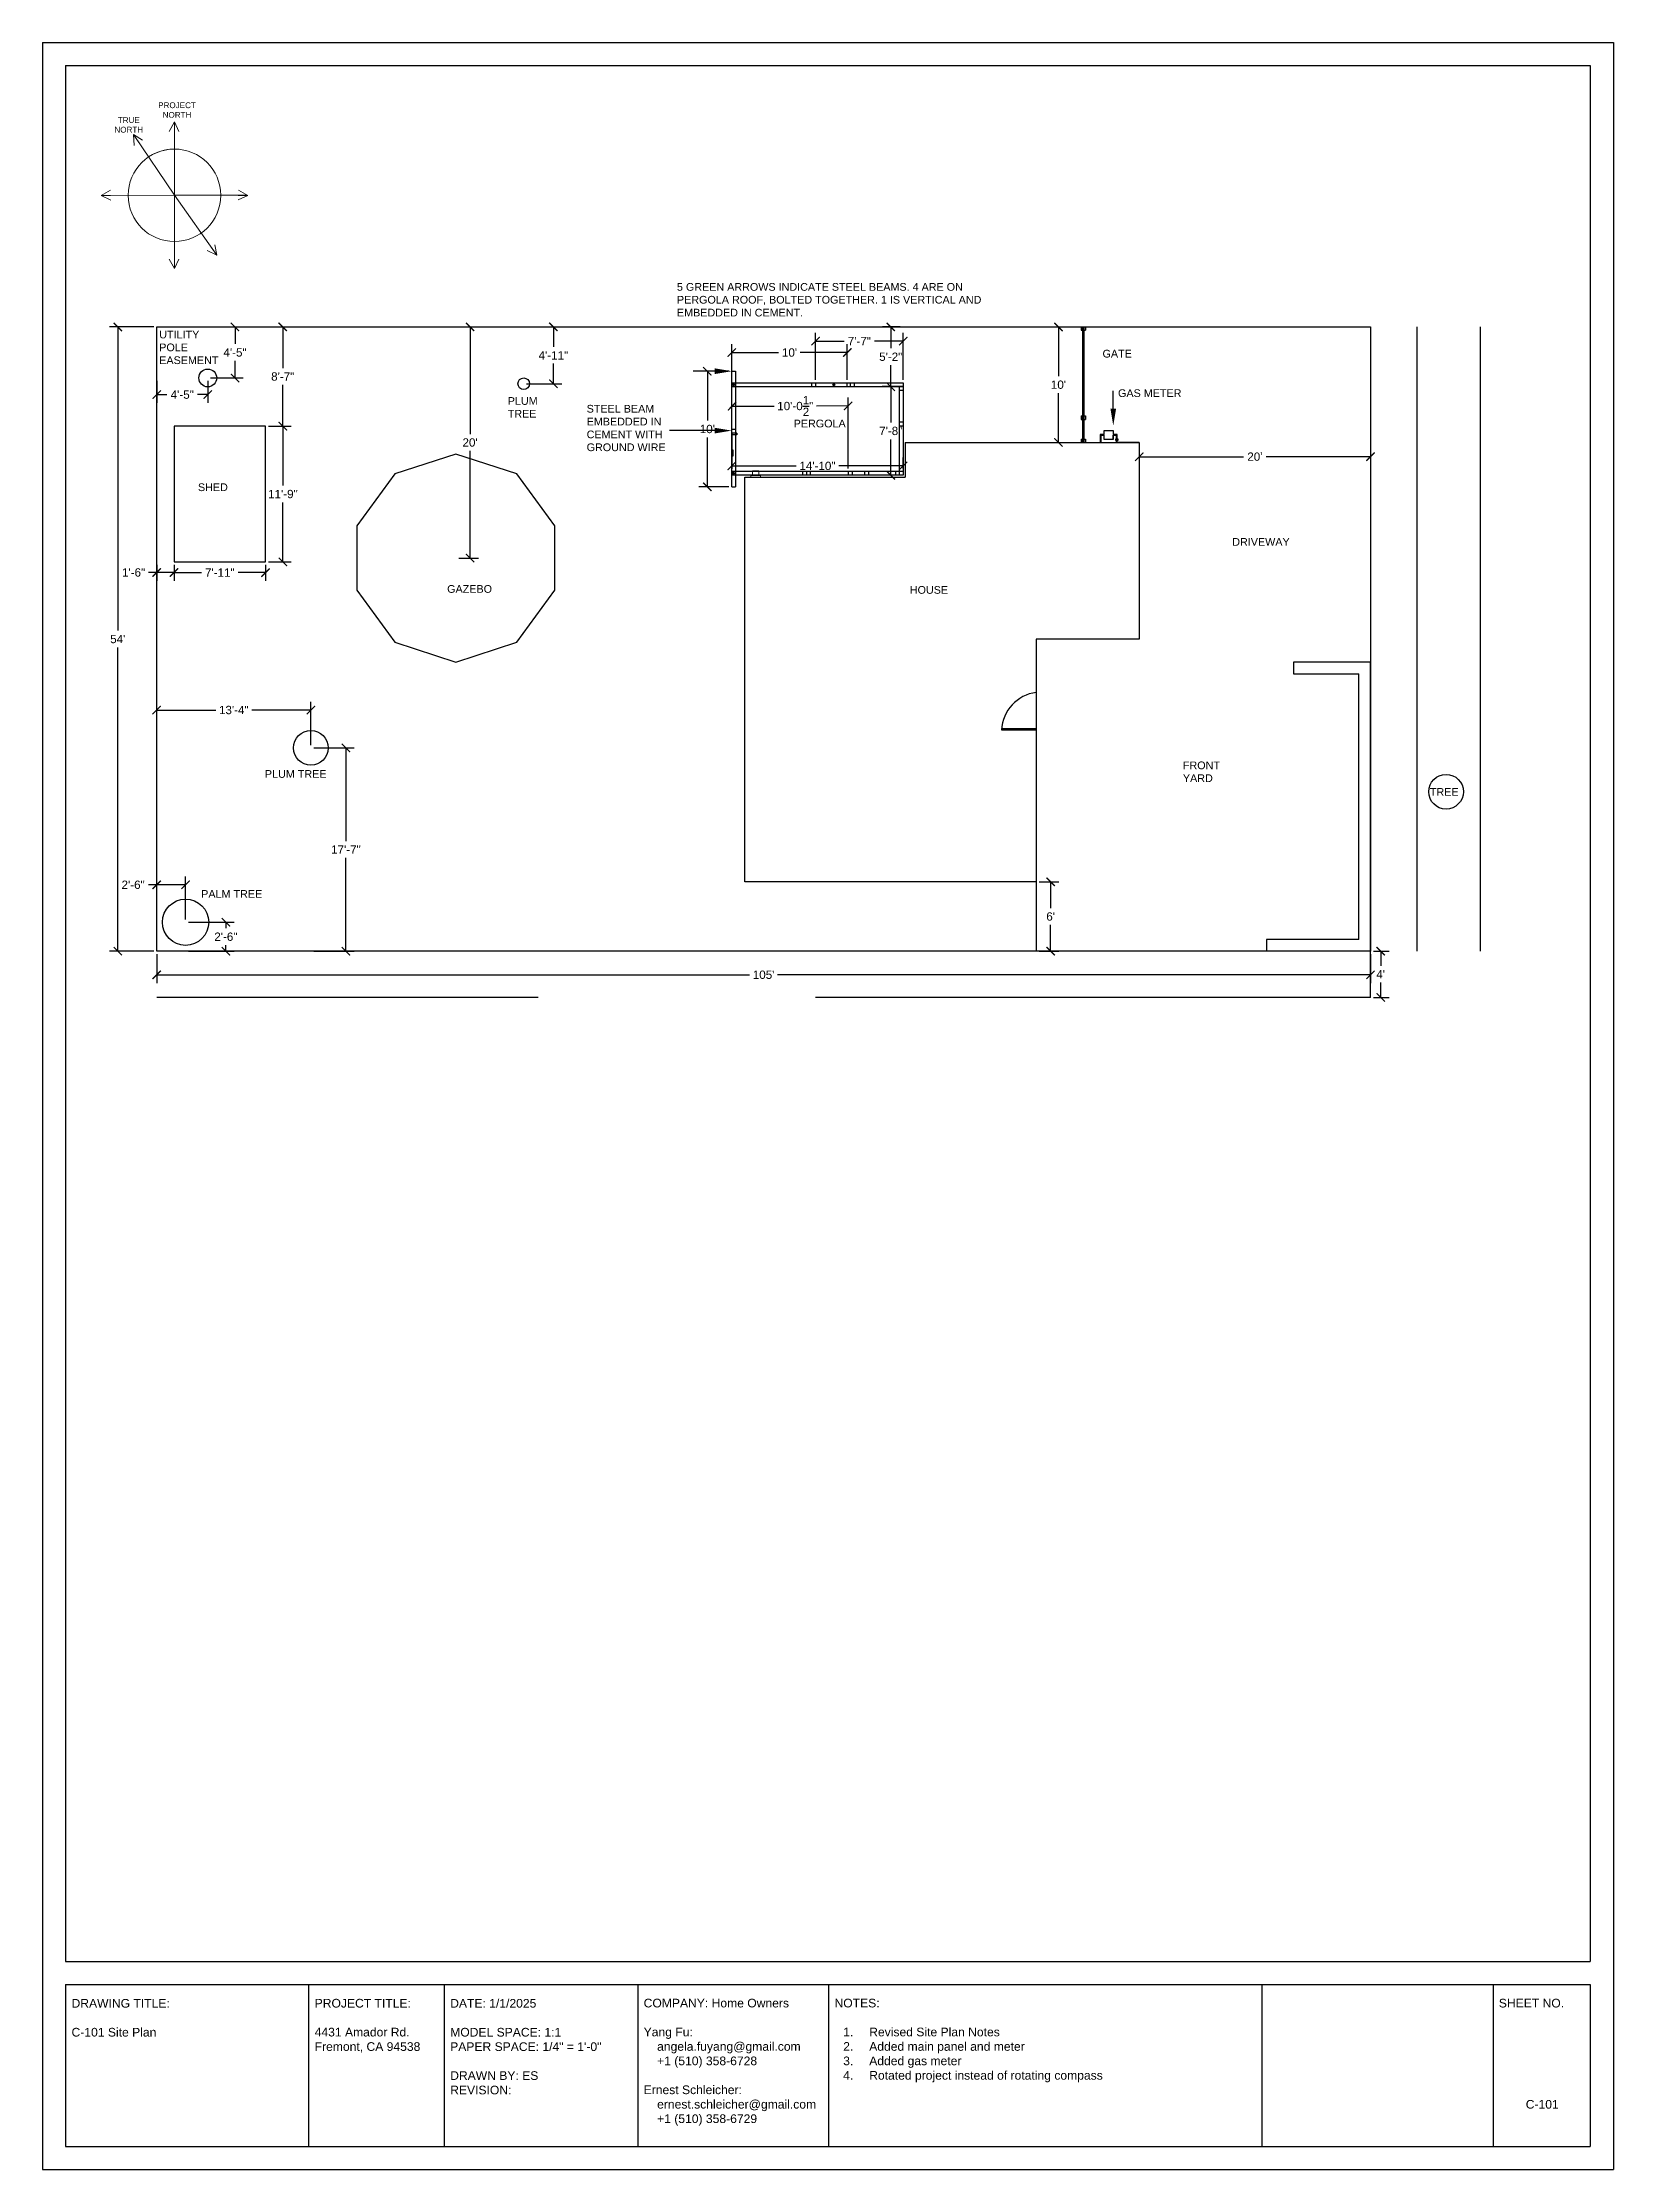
# Paper-space layout 'C-101' of a CAD drawing. Header units: inches. Extents: x 2.1 to 36, y 1.3 to 47.3.
# The model-space entities are those that its viewports show. They can reach past a viewport. Long polylines and large blocks are cut down to what shows.
import ezdxf

# ---------------------------------------------------------------- set-up
doc = ezdxf.new("R2010")
doc.units = ezdxf.units.IN
doc.header["$MEASUREMENT"] = 0
doc.linetypes.add('DASHED2', pattern=[0.375, 0.25, -0.125])
doc.layers.get('0').update_dxf_attribs({"color": 1})
for name, color, linetype in [('C-101 Site Dimensions', 7, 'Continuous'), ('C-101 Site Plan', 7, 'Continuous'), ('C-101 Text', 7, 'Continuous'), ('Page Edge', 7, 'Continuous'), ('PSpace Text and Tables', 7, 'Continuous'), ('Title Block', 7, 'Continuous'), ('Title Block Text', 7, 'Continuous'), ('VIEWPORT', 3, 'Continuous')]:
    doc.layers.add(name, color=color, linetype=linetype)
doc.layers.get('VIEWPORT').off()
doc.styles.add('Annotative', font='Arial.ttf')
doc.styles.add('Small', font='Arial.ttf', dxfattribs={"height": 0.125})
doc.styles.get("Standard").update_dxf_attribs({"font": 'Arial.ttf'})
doc.dimstyles.get("Standard").update_dxf_attribs({"dimtxt": 0.18, "dimasz": 0.18, "dimexe": 0.18, "dimexo": 0.0625, "dimgap": 0.09, "dimtad": 0, "dimtih": 1, "dimtoh": 1, "dimdec": 4, "dimzin": 0, "dimdsep": 46, "dimlunit": 4, "dimtxsty": 'Annotative', "dimblk": 'ARCHTICK', "dimblk1": 'ARCHTICK', "dimblk2": 'ARCHTICK', "dimcen": 0.09, "dimadec": 0, "dimazin": 0, "dimtfac": 1, "dimtdec": 4, "dimtofl": 0, "dimtmove": 0, "dimatfit": 3, "dimfxl": 1, "dimtolj": 1, "dimtzin": 0, "dimarcsym": 0})

# ---------------------------------------------------------------- blocks, each defined once
blk = doc.blocks.new('true-north-project-north')
at = {"layer": 'Page Edge', "lineweight": 5}
for p, q in [((0.007, 1.627), (-0.11, 1.424)), ((0.006, 0.041), (0.007, 1.627)), ((0.007, 1.627), (0.007, 1.422)), ((0.007, 1.627), (0.103, 1.419)), ((0.006, 0.041), (-0.881, 1.356)), ((-0.881, 1.356), (-0.766, 1.185)), ((-0.881, 1.356), (-0.864, 1.122)), ((-0.881, 1.356), (-0.686, 1.237)), ((-1.58, 0.034), (-1.378, 0.152)), ((0.006, 0.041), (-1.58, 0.034)), ((-1.58, 0.034), (-1.375, 0.035)), ((-1.58, 0.034), (-1.372, -0.061)), ((0.006, 0.041), (1.551, 0.041)), ((0.006, 0.041), (0.925, -1.251)), ((0.006, 0.041), (0.007, -1.545)), ((0.006, 0.041), (1.592, 0.037)), ((1.592, 0.037), (1.384, -0.058)), ((1.592, 0.037), (1.386, 0.037)), ((1.592, 0.037), (1.389, 0.154)), ((0.007, -1.545), (-0.11, -1.342)), ((0.007, -1.545), (0.103, -1.337)), ((0.007, -1.545), (0.007, -1.339)), ((0.925, -1.251), (0.712, -1.154)), ((0.925, -1.251), (0.806, -1.084)), ((0.925, -1.251), (0.883, -1.027))]:
    blk.add_line(p, q, dxfattribs=at)
blk.add_circle((0.006, 0.041), 1, dxfattribs=at)
blk.add_arc((0.006, 0.041), 1, 90, 124, dxfattribs=at)
at = {"layer": 'Page Edge', "lineweight": 5, "char_height": 0.125, "width": 0.53642, "attachment_point": 5, "style": 'Small'}
for s, insert in [('PROJECT\\PNORTH', (0.062, 1.884)), ('TRUE\\PNORTH', (-0.981, 1.564))]:
    blk.add_mtext(s, dxfattribs=dict(at, insert=insert))
blk = doc.blocks.new('_ArchTick')
at = {"color": 0, "linetype": 'ByBlock', "lineweight": 30, "const_width": 0.15}
blk.add_lwpolyline([(-0.5, -0.5), (0.5, 0.5)], dxfattribs=at)
blk = doc.blocks.new('*D12')
at = {"layer": 'C-101 Site Dimensions', "color": 0, "lineweight": -2, "transparency": 16777216}
for p, q in [((-2, 44.9), (-2, 14.8)), ((1258, 44.9), (1258, 14.8)), ((-2, 23.4), (613.4, 23.4)), ((1258, 23.4), (642.6, 23.4))]:
    blk.add_line(p, q, dxfattribs=at)
at = {"layer": 'Defpoints', "color": 0, "transparency": 16777216}
for p in [(-2, 47.9), (1258, 47.9), (-2, 23.4)]:
    blk.add_point(p, dxfattribs=at)
at = {"layer": 'C-101 Site Dimensions', "color": 0, "lineweight": -2, "transparency": 16777216, "xscale": 8.64, "yscale": 8.64, "zscale": 8.64, "rotation": 180}
blk.add_blockref('_ArchTick', (-2, 23.4), dxfattribs=at)
at = {"layer": 'C-101 Site Dimensions', "color": 0, "lineweight": -2, "transparency": 16777216, "xscale": 8.64, "yscale": 8.64, "zscale": 8.64}
blk.add_blockref('_ArchTick', (1258, 23.4), dxfattribs=at)
at = {"layer": 'C-101 Site Dimensions', "color": 0, "transparency": 16777216, "insert": (628, 23.4), "char_height": 8.64, "attachment_point": 5, "style": 'Annotative'}
blk.add_mtext("\\A1;105'", dxfattribs=at)
blk = doc.blocks.new('*D13')
at = {"layer": 'C-101 Site Dimensions', "color": 0, "lineweight": -2, "transparency": 16777216}
for p, q in [((1261, 47.9), (1277.3, 47.9)), ((1268.6, 47.9), (1268.6, 32.6)), ((1268.6, -0.1), (1268.6, 15.3)), ((1261, -0.1), (1277.3, -0.1))]:
    blk.add_line(p, q, dxfattribs=at)
at = {"layer": 'Defpoints', "color": 0, "transparency": 16777216}
for p in [(1258, 47.9), (1268.6, 47.9), (1258, -0.1)]:
    blk.add_point(p, dxfattribs=at)
at = {"layer": 'C-101 Site Dimensions', "color": 0, "lineweight": -2, "transparency": 16777216, "xscale": 8.64, "yscale": 8.64, "zscale": 8.64}
for p, rotation in [((1268.6, 47.9), 90), ((1268.6, -0.1), 270)]:
    blk.add_blockref('_ArchTick', p, dxfattribs=dict(at, rotation=rotation))
at = {"layer": 'C-101 Site Dimensions', "color": 0, "transparency": 16777216, "insert": (1268.6, 23.9), "char_height": 8.64, "attachment_point": 5, "style": 'Annotative'}
blk.add_mtext("\\A1;4'", dxfattribs=at)
blk = doc.blocks.new('*D15')
at = {"layer": 'C-101 Site Dimensions', "color": 0, "lineweight": -2, "transparency": 16777216}
for p, q in [((594.9, 548.9), (594.9, 560.2)), ((772.9, 548.9), (772.9, 560.2)), ((594.9, 551.6), (661.8, 551.6)), ((772.9, 551.6), (706, 551.6))]:
    blk.add_line(p, q, dxfattribs=at)
at = {"layer": 'Defpoints', "color": 0, "transparency": 16777216}
for p in [(594.9, 551.6), (594.9, 545.9), (772.9, 545.9)]:
    blk.add_point(p, dxfattribs=at)
at = {"layer": 'C-101 Site Dimensions', "color": 0, "lineweight": -2, "transparency": 16777216, "xscale": 8.64, "yscale": 8.64, "zscale": 8.64, "rotation": 180}
blk.add_blockref('_ArchTick', (594.9, 551.6), dxfattribs=at)
at = {"layer": 'C-101 Site Dimensions', "color": 0, "lineweight": -2, "transparency": 16777216, "xscale": 8.64, "yscale": 8.64, "zscale": 8.64}
blk.add_blockref('_ArchTick', (772.9, 551.6), dxfattribs=at)
at = {"layer": 'C-101 Site Dimensions', "color": 0, "transparency": 16777216, "insert": (683.9, 551.6), "char_height": 8.64, "attachment_point": 5, "style": 'Annotative'}
blk.add_mtext('\\A1;14\'-10"', dxfattribs=at)
blk = doc.blocks.new('*D17')
at = {"layer": 'C-101 Site Dimensions', "color": 0, "lineweight": -2, "transparency": 16777216}
for p, q in [((765.9, 633.9), (751.3, 633.9)), ((760, 633.9), (760, 596.7)), ((760, 541.9), (760, 579.2)), ((765.9, 541.9), (751.3, 541.9))]:
    blk.add_line(p, q, dxfattribs=at)
at = {"layer": 'Defpoints', "color": 0, "transparency": 16777216}
for p in [(768.9, 633.9), (760, 541.9), (768.9, 541.9)]:
    blk.add_point(p, dxfattribs=at)
at = {"layer": 'C-101 Site Dimensions', "color": 0, "lineweight": -2, "transparency": 16777216, "xscale": 8.64, "yscale": 8.64, "zscale": 8.64}
for p, rotation in [((760, 633.9), 90), ((760, 541.9), 270)]:
    blk.add_blockref('_ArchTick', p, dxfattribs=dict(at, rotation=rotation))
at = {"layer": 'C-101 Site Dimensions', "color": 0, "transparency": 16777216, "insert": (760, 587.9), "char_height": 8.64, "attachment_point": 5, "style": 'Annotative'}
blk.add_mtext('\\A1;7\'-8"', dxfattribs=at)
blk = doc.blocks.new('*D18')
at = {"layer": 'C-101 Site Dimensions', "color": 0, "lineweight": -2, "transparency": 16777216}
for p, q in [((923.7, 695.9), (942.7, 695.9)), ((934.1, 695.9), (934.1, 644.7)), ((934.1, 575.9), (934.1, 627.2)), ((923.7, 575.9), (942.7, 575.9))]:
    blk.add_line(p, q, dxfattribs=at)
at = {"layer": 'Defpoints', "color": 0, "transparency": 16777216}
for p in [(920.7, 695.9), (920.7, 575.9), (934.1, 575.9)]:
    blk.add_point(p, dxfattribs=at)
at = {"layer": 'C-101 Site Dimensions', "color": 0, "lineweight": -2, "transparency": 16777216, "xscale": 8.64, "yscale": 8.64, "zscale": 8.64}
for p, rotation in [((934.1, 695.9), 90), ((934.1, 575.9), 270)]:
    blk.add_blockref('_ArchTick', p, dxfattribs=dict(at, rotation=rotation))
at = {"layer": 'C-101 Site Dimensions', "color": 0, "transparency": 16777216, "insert": (934.1, 635.9), "char_height": 8.64, "attachment_point": 5, "style": 'Annotative'}
blk.add_mtext("\\A1;10'", dxfattribs=at)
blk = doc.blocks.new('*D20')
at = {"layer": 'C-101 Site Dimensions', "color": 0, "lineweight": -2, "transparency": 16777216}
for p, q in [((769.9, 695.9), (751.3, 695.9)), ((760, 695.9), (760, 673.7)), ((760, 633.9), (760, 656.2)), ((769.9, 633.9), (751.3, 633.9))]:
    blk.add_line(p, q, dxfattribs=at)
at = {"layer": 'Defpoints', "color": 0, "transparency": 16777216}
for p in [(760, 695.9), (772.9, 695.9), (772.9, 633.9)]:
    blk.add_point(p, dxfattribs=at)
at = {"layer": 'C-101 Site Dimensions', "color": 0, "lineweight": -2, "transparency": 16777216, "xscale": 8.64, "yscale": 8.64, "zscale": 8.64}
for p, rotation in [((760, 695.9), 90), ((760, 633.9), 270)]:
    blk.add_blockref('_ArchTick', p, dxfattribs=dict(at, rotation=rotation))
at = {"layer": 'C-101 Site Dimensions', "color": 0, "transparency": 16777216, "insert": (760, 664.9), "char_height": 8.64, "attachment_point": 5, "style": 'Annotative'}
blk.add_mtext('\\A1;5\'-2"', dxfattribs=at)
blk = doc.blocks.new('*D21')
at = {"layer": 'C-101 Site Dimensions', "color": 0, "lineweight": -2, "transparency": 16777216}
for p, q in [((382, 695.9), (418.5, 695.9)), ((409.8, 695.9), (409.8, 675.1)), ((409.8, 636.9), (409.8, 657.8)), ((382, 636.9), (418.5, 636.9))]:
    blk.add_line(p, q, dxfattribs=at)
at = {"layer": 'Defpoints', "color": 0, "transparency": 16777216}
for p in [(379, 695.9), (409.8, 695.9), (379, 636.9)]:
    blk.add_point(p, dxfattribs=at)
at = {"layer": 'C-101 Site Dimensions', "color": 0, "lineweight": -2, "transparency": 16777216, "xscale": 8.64, "yscale": 8.64, "zscale": 8.64}
for p, rotation in [((409.8, 695.9), 90), ((409.8, 636.9), 270)]:
    blk.add_blockref('_ArchTick', p, dxfattribs=dict(at, rotation=rotation))
at = {"layer": 'C-101 Site Dimensions', "color": 0, "transparency": 16777216, "insert": (409.8, 666.4), "char_height": 8.64, "attachment_point": 5, "style": 'Annotative'}
blk.add_mtext('\\A1;4\'-11"', dxfattribs=at)
blk = doc.blocks.new('*D22')
at = {"layer": 'C-101 Site Dimensions', "color": 0, "lineweight": -2, "transparency": 16777216}
for p, q in [((311.5, 695.9), (331.9, 695.9)), ((323.3, 695.9), (323.3, 584.7)), ((323.3, 455.9), (323.3, 567.2)), ((311.5, 455.9), (331.9, 455.9))]:
    blk.add_line(p, q, dxfattribs=at)
at = {"layer": 'Defpoints', "color": 0, "transparency": 16777216}
for p in [(308.5, 695.9), (323.3, 695.9), (308.5, 455.9)]:
    blk.add_point(p, dxfattribs=at)
at = {"layer": 'C-101 Site Dimensions', "color": 0, "lineweight": -2, "transparency": 16777216, "xscale": 8.64, "yscale": 8.64, "zscale": 8.64}
for p, rotation in [((323.3, 695.9), 90), ((323.3, 455.9), 270)]:
    blk.add_blockref('_ArchTick', p, dxfattribs=dict(at, rotation=rotation))
at = {"layer": 'C-101 Site Dimensions', "color": 0, "transparency": 16777216, "insert": (323.3, 575.9), "char_height": 8.64, "attachment_point": 5, "style": 'Annotative'}
blk.add_mtext("\\A1;20'", dxfattribs=at)
blk = doc.blocks.new('*D23')
at = {"layer": 'C-101 Site Dimensions', "color": 0, "lineweight": -2, "transparency": 16777216}
for p, q in [((114, 695.9), (137.5, 695.9)), ((128.8, 695.9), (128.8, 653.2)), ((128.8, 592.9), (128.8, 635.7)), ((114, 592.9), (137.5, 592.9))]:
    blk.add_line(p, q, dxfattribs=at)
at = {"layer": 'Defpoints', "color": 0, "transparency": 16777216}
for p in [(111, 695.9), (128.8, 695.9), (111, 592.9)]:
    blk.add_point(p, dxfattribs=at)
at = {"layer": 'C-101 Site Dimensions', "color": 0, "lineweight": -2, "transparency": 16777216, "xscale": 8.64, "yscale": 8.64, "zscale": 8.64}
for p, rotation in [((128.8, 695.9), 90), ((128.8, 592.9), 270)]:
    blk.add_blockref('_ArchTick', p, dxfattribs=dict(at, rotation=rotation))
at = {"layer": 'C-101 Site Dimensions', "color": 0, "transparency": 16777216, "insert": (128.8, 644.4), "char_height": 8.64, "attachment_point": 5, "style": 'Annotative'}
blk.add_mtext('\\A1;8\'-7"', dxfattribs=at)
blk = doc.blocks.new('*D24')
at = {"layer": 'C-101 Site Dimensions', "color": 0, "lineweight": -2, "transparency": 16777216}
for p, q in [((54, 695.9), (87.9, 695.9)), ((79.3, 695.9), (79.3, 678.2)), ((54, 642.9), (87.9, 642.9)), ((79.3, 642.9), (79.3, 660.7))]:
    blk.add_line(p, q, dxfattribs=at)
at = {"layer": 'Defpoints', "color": 0, "transparency": 16777216}
for p in [(51, 695.9), (79.3, 695.9), (51, 642.9)]:
    blk.add_point(p, dxfattribs=at)
at = {"layer": 'C-101 Site Dimensions', "color": 0, "lineweight": -2, "transparency": 16777216, "xscale": 8.64, "yscale": 8.64, "zscale": 8.64}
for p, rotation in [((79.3, 695.9), 90), ((79.3, 642.9), 270)]:
    blk.add_blockref('_ArchTick', p, dxfattribs=dict(at, rotation=rotation))
at = {"layer": 'C-101 Site Dimensions', "color": 0, "transparency": 16777216, "insert": (79.3, 669.4), "char_height": 8.64, "attachment_point": 5, "style": 'Annotative'}
blk.add_mtext('\\A1;4\'-5"', dxfattribs=at)
blk = doc.blocks.new('*D25')
at = {"layer": 'C-101 Site Dimensions', "color": 0, "lineweight": -2, "transparency": 16777216}
for p, q in [((-2, 639.9), (-2, 617)), ((-2, 625.6), (8.5, 625.6)), ((51, 625.6), (40.5, 625.6)), ((51, 639.9), (51, 617))]:
    blk.add_line(p, q, dxfattribs=at)
at = {"layer": 'Defpoints', "color": 0, "transparency": 16777216}
for p in [(-2, 642.9), (51, 642.9), (-2, 625.6)]:
    blk.add_point(p, dxfattribs=at)
at = {"layer": 'C-101 Site Dimensions', "color": 0, "lineweight": -2, "transparency": 16777216, "xscale": 8.64, "yscale": 8.64, "zscale": 8.64, "rotation": 180}
blk.add_blockref('_ArchTick', (-2, 625.6), dxfattribs=at)
at = {"layer": 'C-101 Site Dimensions', "color": 0, "lineweight": -2, "transparency": 16777216, "xscale": 8.64, "yscale": 8.64, "zscale": 8.64}
blk.add_blockref('_ArchTick', (51, 625.6), dxfattribs=at)
at = {"layer": 'C-101 Site Dimensions', "color": 0, "transparency": 16777216, "insert": (24.5, 625.6), "char_height": 8.64, "attachment_point": 5, "style": 'Annotative'}
blk.add_mtext('\\A1;4\'-5"', dxfattribs=at)
blk = doc.blocks.new('*D26')
at = {"layer": 'C-101 Site Dimensions', "color": 0, "lineweight": -2, "transparency": 16777216}
for p, q in [((-2, 448.9), (-2, 432.3)), ((16, 448.9), (16, 432.3)), ((-2, 441), (-10.6, 441)), ((16, 441), (-2, 441))]:
    blk.add_line(p, q, dxfattribs=at)
at = {"layer": 'Defpoints', "color": 0, "transparency": 16777216}
for p in [(-2, 451.9), (16, 451.9), (-2, 441)]:
    blk.add_point(p, dxfattribs=at)
at = {"layer": 'C-101 Site Dimensions', "color": 0, "lineweight": -2, "transparency": 16777216, "xscale": 8.64, "yscale": 8.64, "zscale": 8.64, "rotation": 180}
blk.add_blockref('_ArchTick', (-2, 441), dxfattribs=at)
at = {"layer": 'C-101 Site Dimensions', "color": 0, "lineweight": -2, "transparency": 16777216, "xscale": 8.64, "yscale": 8.64, "zscale": 8.64}
blk.add_blockref('_ArchTick', (16, 441), dxfattribs=at)
at = {"layer": 'C-101 Site Dimensions', "color": 0, "transparency": 16777216, "insert": (-26, 441), "char_height": 8.64, "attachment_point": 5, "style": 'Annotative'}
blk.add_mtext('\\A1;1\'-6"', dxfattribs=at)
blk = doc.blocks.new('*D27')
at = {"layer": 'C-101 Site Dimensions', "color": 0, "lineweight": -2, "transparency": 16777216}
for p, q in [((16, 448.9), (16, 432.3)), ((111, 448.9), (111, 432.3)), ((16, 440.9), (44.4, 440.9)), ((111, 440.9), (82.6, 440.9))]:
    blk.add_line(p, q, dxfattribs=at)
at = {"layer": 'Defpoints', "color": 0, "transparency": 16777216}
for p in [(16, 451.9), (111, 451.9), (111, 440.9)]:
    blk.add_point(p, dxfattribs=at)
at = {"layer": 'C-101 Site Dimensions', "color": 0, "lineweight": -2, "transparency": 16777216, "xscale": 8.64, "yscale": 8.64, "zscale": 8.64, "rotation": 180}
blk.add_blockref('_ArchTick', (16, 440.9), dxfattribs=at)
at = {"layer": 'C-101 Site Dimensions', "color": 0, "lineweight": -2, "transparency": 16777216, "xscale": 8.64, "yscale": 8.64, "zscale": 8.64}
blk.add_blockref('_ArchTick', (111, 440.9), dxfattribs=at)
at = {"layer": 'C-101 Site Dimensions', "color": 0, "transparency": 16777216, "insert": (63.5, 440.9), "char_height": 8.64, "attachment_point": 5, "style": 'Annotative'}
blk.add_mtext('\\A1;7\'-11"', dxfattribs=at)
blk = doc.blocks.new('*D28')
at = {"layer": 'C-101 Site Dimensions', "color": 0, "lineweight": -2, "transparency": 16777216}
for p, q in [((114, 592.9), (137.7, 592.9)), ((129, 592.9), (129, 531.2)), ((129, 451.9), (129, 513.7)), ((114, 451.9), (137.7, 451.9))]:
    blk.add_line(p, q, dxfattribs=at)
at = {"layer": 'Defpoints', "color": 0, "transparency": 16777216}
for p in [(111, 592.9), (129, 592.9), (111, 451.9)]:
    blk.add_point(p, dxfattribs=at)
at = {"layer": 'C-101 Site Dimensions', "color": 0, "lineweight": -2, "transparency": 16777216, "xscale": 8.64, "yscale": 8.64, "zscale": 8.64}
for p, rotation in [((129, 592.9), 90), ((129, 451.9), 270)]:
    blk.add_blockref('_ArchTick', p, dxfattribs=dict(at, rotation=rotation))
at = {"layer": 'C-101 Site Dimensions', "color": 0, "transparency": 16777216, "insert": (129, 522.4), "char_height": 8.64, "attachment_point": 5, "style": 'Annotative'}
blk.add_mtext('\\A1;11\'-9"', dxfattribs=at)
blk = doc.blocks.new('*D29')
at = {"layer": 'C-101 Site Dimensions', "color": 0, "lineweight": -2, "transparency": 16777216}
for p, q in [((914, 119.9), (934.6, 119.9)), ((926, 119.9), (926, 92.7)), ((926, 47.9), (926, 75.2)), ((914, 47.9), (934.6, 47.9))]:
    blk.add_line(p, q, dxfattribs=at)
at = {"layer": 'Defpoints', "color": 0, "transparency": 16777216}
for p in [(911, 119.9), (911, 47.9), (926, 47.9)]:
    blk.add_point(p, dxfattribs=at)
at = {"layer": 'C-101 Site Dimensions', "color": 0, "lineweight": -2, "transparency": 16777216, "xscale": 8.64, "yscale": 8.64, "zscale": 8.64}
for p, rotation in [((926, 119.9), 90), ((926, 47.9), 270)]:
    blk.add_blockref('_ArchTick', p, dxfattribs=dict(at, rotation=rotation))
at = {"layer": 'C-101 Site Dimensions', "color": 0, "transparency": 16777216, "insert": (926, 83.9), "char_height": 8.64, "attachment_point": 5, "style": 'Annotative'}
blk.add_mtext("\\A1;6'", dxfattribs=at)
blk = doc.blocks.new('*D32')
at = {"layer": 'C-101 Site Dimensions', "color": 0, "lineweight": -2, "transparency": 16777216}
for p, q in [((-2, 116.8), (-10.6, 116.8)), ((-2, 80.9), (-2, 125.5)), ((28, 116.8), (-2, 116.8)), ((28, 80.9), (28, 125.5))]:
    blk.add_line(p, q, dxfattribs=at)
at = {"layer": 'Defpoints', "color": 0, "transparency": 16777216}
for p in [(-2, 116.8), (-2, 77.9), (28, 77.9)]:
    blk.add_point(p, dxfattribs=at)
at = {"layer": 'C-101 Site Dimensions', "color": 0, "lineweight": -2, "transparency": 16777216, "xscale": 8.64, "yscale": 8.64, "zscale": 8.64, "rotation": 180}
blk.add_blockref('_ArchTick', (-2, 116.8), dxfattribs=at)
at = {"layer": 'C-101 Site Dimensions', "color": 0, "lineweight": -2, "transparency": 16777216, "xscale": 8.64, "yscale": 8.64, "zscale": 8.64}
blk.add_blockref('_ArchTick', (28, 116.8), dxfattribs=at)
at = {"layer": 'C-101 Site Dimensions', "color": 0, "transparency": 16777216, "insert": (-26.5, 116.8), "char_height": 8.64, "attachment_point": 5, "style": 'Annotative'}
blk.add_mtext('\\A1;2\'-6"', dxfattribs=at)
blk = doc.blocks.new('*D33')
at = {"layer": 'C-101 Site Dimensions', "color": 0, "lineweight": -2, "transparency": 16777216}
for p, q in [((31, 77.9), (78.4, 77.9)), ((69.8, 77.9), (69.8, 71.7)), ((31, 47.9), (78.4, 47.9)), ((69.8, 47.9), (69.8, 54.2))]:
    blk.add_line(p, q, dxfattribs=at)
at = {"layer": 'Defpoints', "color": 0, "transparency": 16777216}
for p in [(28, 77.9), (28, 47.9), (69.8, 47.9)]:
    blk.add_point(p, dxfattribs=at)
at = {"layer": 'C-101 Site Dimensions', "color": 0, "lineweight": -2, "transparency": 16777216, "xscale": 8.64, "yscale": 8.64, "zscale": 8.64}
for p, rotation in [((69.8, 77.9), 90), ((69.8, 47.9), 270)]:
    blk.add_blockref('_ArchTick', p, dxfattribs=dict(at, rotation=rotation))
at = {"layer": 'C-101 Site Dimensions', "color": 0, "transparency": 16777216, "insert": (69.8, 62.9), "char_height": 8.64, "attachment_point": 5, "style": 'Annotative'}
blk.add_mtext('\\A1;2\'-6"', dxfattribs=at)
blk = doc.blocks.new('*D34')
at = {"layer": 'C-101 Site Dimensions', "color": 0, "lineweight": -2, "transparency": 16777216}
for p, q in [((-2, 261.9), (-2, 306.9)), ((-2, 298.2), (59.3, 298.2)), ((158, 298.2), (96.8, 298.2)), ((158, 261.9), (158, 306.9))]:
    blk.add_line(p, q, dxfattribs=at)
at = {"layer": 'Defpoints', "color": 0, "transparency": 16777216}
for p in [(-2, 298.2), (-2, 258.9), (158, 258.9)]:
    blk.add_point(p, dxfattribs=at)
at = {"layer": 'C-101 Site Dimensions', "color": 0, "lineweight": -2, "transparency": 16777216, "xscale": 8.64, "yscale": 8.64, "zscale": 8.64, "rotation": 180}
blk.add_blockref('_ArchTick', (-2, 298.2), dxfattribs=at)
at = {"layer": 'C-101 Site Dimensions', "color": 0, "lineweight": -2, "transparency": 16777216, "xscale": 8.64, "yscale": 8.64, "zscale": 8.64}
blk.add_blockref('_ArchTick', (158, 298.2), dxfattribs=at)
at = {"layer": 'C-101 Site Dimensions', "color": 0, "transparency": 16777216, "insert": (78, 298.2), "char_height": 8.64, "attachment_point": 5, "style": 'Annotative'}
blk.add_mtext('\\A1;13\'-4"', dxfattribs=at)
blk = doc.blocks.new('*D35')
at = {"layer": 'C-101 Site Dimensions', "color": 0, "lineweight": -2, "transparency": 16777216}
for p, q in [((161, 258.9), (203, 258.9)), ((194.4, 258.9), (194.4, 162.1)), ((194.4, 47.9), (194.4, 144.8)), ((161, 47.9), (203, 47.9))]:
    blk.add_line(p, q, dxfattribs=at)
at = {"layer": 'Defpoints', "color": 0, "transparency": 16777216}
for p in [(158, 258.9), (158, 47.9), (194.4, 47.9)]:
    blk.add_point(p, dxfattribs=at)
at = {"layer": 'C-101 Site Dimensions', "color": 0, "lineweight": -2, "transparency": 16777216, "xscale": 8.64, "yscale": 8.64, "zscale": 8.64}
for p, rotation in [((194.4, 258.9), 90), ((194.4, 47.9), 270)]:
    blk.add_blockref('_ArchTick', p, dxfattribs=dict(at, rotation=rotation))
at = {"layer": 'C-101 Site Dimensions', "color": 0, "transparency": 16777216, "insert": (194.4, 153.4), "char_height": 8.64, "attachment_point": 5, "style": 'Annotative'}
blk.add_mtext('\\A1;17\'-7"', dxfattribs=at)
blk = doc.blocks.new('*D36')
at = {"layer": 'C-101 Site Dimensions', "color": 0, "lineweight": -2, "transparency": 16777216}
for p, q in [((1018, 572.9), (1018, 552.6)), ((1018, 561.2), (1126.3, 561.2)), ((1258, 561.2), (1149.7, 561.2)), ((1258, 572.9), (1258, 552.6))]:
    blk.add_line(p, q, dxfattribs=at)
at = {"layer": 'Defpoints', "color": 0, "transparency": 16777216}
for p in [(1018, 575.9), (1258, 575.9), (1258, 561.2)]:
    blk.add_point(p, dxfattribs=at)
at = {"layer": 'C-101 Site Dimensions', "color": 0, "lineweight": -2, "transparency": 16777216, "xscale": 8.64, "yscale": 8.64, "zscale": 8.64, "rotation": 180}
blk.add_blockref('_ArchTick', (1018, 561.2), dxfattribs=at)
at = {"layer": 'C-101 Site Dimensions', "color": 0, "lineweight": -2, "transparency": 16777216, "xscale": 8.64, "yscale": 8.64, "zscale": 8.64}
blk.add_blockref('_ArchTick', (1258, 561.2), dxfattribs=at)
at = {"layer": 'C-101 Site Dimensions', "color": 0, "transparency": 16777216, "insert": (1138, 561.2), "char_height": 8.64, "attachment_point": 5, "style": 'Annotative'}
blk.add_mtext("\\A1;20'", dxfattribs=at)
blk = doc.blocks.new('main-gas-meter')
for p, q in [((-9.5, 5.4), (-13.5, 5.4)), ((-13.5, 5.4), (-13.5, -3)), ((-12.75, 4.65), (-9.5, 4.65)), ((-12.75, 4.65), (-12.75, -3)), ((-9.5, 5.4), (-9.5, 9.5)), ((-9.5, 9.5), (0, 9.5)), ((-9.5, 0), (-9.5, 4.65)), ((0, 0), (-9.5, 0)), ((0, 9.5), (0, 5.4)), ((4, 5.4), (0, 5.4)), ((0, 4.65), (0, 0)), ((0, 0), (0, 4.65)), ((0, 4.65), (3.25, 4.65)), ((3.25, 0.5), (2.25, 0.5)), ((2.25, 0.5), (2.25, -0.5)), ((3.25, -3), (3.25, 4.65)), ((5, 0.5), (3.25, 0.5)), ((4, -3), (4, 5.4)), ((5, -0.5), (5, 0.5)), ((2.25, -0.5), (3.25, -0.5)), ((4, -3), (4, -0.5)), ((4, -0.5), (5, -0.5))]:
    blk.add_line(p, q)
blk = doc.blocks.new('*D43')
at = {"layer": 'C-101 Site Dimensions', "color": 0, "lineweight": -2, "transparency": 16777216}
for p, q in [((681.9, 640.9), (681.9, 689.8)), ((772.9, 640.9), (772.9, 689.8)), ((681.9, 681.2), (711.6, 681.2)), ((772.9, 681.2), (743.2, 681.2))]:
    blk.add_line(p, q, dxfattribs=at)
at = {"layer": 'Defpoints', "color": 0, "transparency": 16777216}
for p in [(772.9, 681.2), (681.9, 637.9), (772.9, 637.9)]:
    blk.add_point(p, dxfattribs=at)
at = {"layer": 'C-101 Site Dimensions', "color": 0, "lineweight": -2, "transparency": 16777216, "xscale": 8.64, "yscale": 8.64, "zscale": 8.64, "rotation": 180}
blk.add_blockref('_ArchTick', (681.9, 681.2), dxfattribs=at)
at = {"layer": 'C-101 Site Dimensions', "color": 0, "lineweight": -2, "transparency": 16777216, "xscale": 8.64, "yscale": 8.64, "zscale": 8.64}
blk.add_blockref('_ArchTick', (772.9, 681.2), dxfattribs=at)
at = {"layer": 'C-101 Site Dimensions', "color": 0, "transparency": 16777216, "insert": (727.4, 681.2), "char_height": 8.64, "attachment_point": 5, "style": 'Annotative'}
blk.add_mtext('\\A1;7\'-7"', dxfattribs=at)
blk = doc.blocks.new('*D44')
at = {"layer": 'C-101 Site Dimensions', "color": 0, "lineweight": -2, "transparency": 16777216}
for p, q in [((594.9, 640.9), (594.9, 678)), ((594.9, 669.3), (643.6, 669.3)), ((714.9, 669.3), (666.1, 669.3)), ((714.9, 640.9), (714.9, 678))]:
    blk.add_line(p, q, dxfattribs=at)
at = {"layer": 'Defpoints', "color": 0, "transparency": 16777216}
for p in [(714.9, 669.3), (594.9, 637.9), (714.9, 637.9)]:
    blk.add_point(p, dxfattribs=at)
at = {"layer": 'C-101 Site Dimensions', "color": 0, "lineweight": -2, "transparency": 16777216, "xscale": 8.64, "yscale": 8.64, "zscale": 8.64, "rotation": 180}
blk.add_blockref('_ArchTick', (594.9, 669.3), dxfattribs=at)
at = {"layer": 'C-101 Site Dimensions', "color": 0, "lineweight": -2, "transparency": 16777216, "xscale": 8.64, "yscale": 8.64, "zscale": 8.64}
blk.add_blockref('_ArchTick', (714.9, 669.3), dxfattribs=at)
at = {"layer": 'C-101 Site Dimensions', "color": 0, "transparency": 16777216, "insert": (654.9, 669.3), "char_height": 8.64, "attachment_point": 5, "style": 'Annotative'}
blk.add_mtext("\\A1;10'", dxfattribs=at)
blk = doc.blocks.new('*D45')
at = {"layer": 'C-101 Site Dimensions', "color": 0, "lineweight": -2, "transparency": 16777216}
for p, q in [((591.9, 649.9), (560.9, 649.9)), ((569.6, 649.9), (569.6, 598.7)), ((569.6, 529.9), (569.6, 581.2)), ((591.9, 529.9), (560.9, 529.9))]:
    blk.add_line(p, q, dxfattribs=at)
at = {"layer": 'Defpoints', "color": 0, "transparency": 16777216}
for p in [(569.6, 649.9), (594.9, 649.9), (594.9, 529.9)]:
    blk.add_point(p, dxfattribs=at)
at = {"layer": 'C-101 Site Dimensions', "color": 0, "lineweight": -2, "transparency": 16777216, "xscale": 8.64, "yscale": 8.64, "zscale": 8.64}
for p, rotation in [((569.6, 649.9), 90), ((569.6, 529.9), 270)]:
    blk.add_blockref('_ArchTick', p, dxfattribs=dict(at, rotation=rotation))
at = {"layer": 'C-101 Site Dimensions', "color": 0, "transparency": 16777216, "insert": (569.6, 589.9), "char_height": 8.64, "attachment_point": 5, "style": 'Annotative'}
blk.add_mtext("\\A1;10'", dxfattribs=at)
blk = doc.blocks.new('*D46')
at = {"layer": 'C-101 Site Dimensions', "color": 0, "lineweight": -2, "transparency": 16777216}
for p, q in [((595.4, 548.6), (595.2, 622.2)), ((715.9, 548.9), (715.7, 622.6)), ((595.2, 613.6), (639, 613.7)), ((715.7, 613.9), (682.8, 613.8))]:
    blk.add_line(p, q, dxfattribs=at)
at = {"layer": 'Defpoints', "color": 0, "transparency": 16777216}
for p in [(715.7, 613.9), (595.4, 545.6), (715.9, 545.9)]:
    blk.add_point(p, dxfattribs=at)
at = {"layer": 'C-101 Site Dimensions', "color": 0, "lineweight": -2, "transparency": 16777216, "xscale": 8.64, "yscale": 8.64, "zscale": 8.64}
for p, rotation in [((595.2, 613.6), 180.1672628109263), ((715.7, 613.9), 0.1672628109262849)]:
    blk.add_blockref('_ArchTick', p, dxfattribs=dict(at, rotation=rotation))
at = {"layer": 'C-101 Site Dimensions', "color": 0, "transparency": 16777216, "insert": (660.9, 613.8), "char_height": 8.64, "attachment_point": 5, "style": 'Annotative'}
blk.add_mtext('\\A1;10\'-0{\\H1x;\\S1/2;}"', dxfattribs=at)
blk = doc.blocks.new('*D55')
at = {"layer": 'C-101 Site Dimensions', "color": 0, "lineweight": -2, "transparency": 16777216}
for p, q in [((-5, 695.9), (-51.1, 695.9)), ((-42.4, 695.9), (-42.4, 380.7)), ((-42.4, 47.9), (-42.4, 363.2)), ((-5, 47.9), (-51.1, 47.9))]:
    blk.add_line(p, q, dxfattribs=at)
at = {"layer": 'Defpoints', "color": 0, "transparency": 16777216}
for p in [(-42.4, 695.9), (-2, 695.9), (-2, 47.9)]:
    blk.add_point(p, dxfattribs=at)
at = {"layer": 'C-101 Site Dimensions', "color": 0, "lineweight": -2, "transparency": 16777216, "xscale": 8.64, "yscale": 8.64, "zscale": 8.64}
for p, rotation in [((-42.4, 695.9), 90), ((-42.4, 47.9), 270)]:
    blk.add_blockref('_ArchTick', p, dxfattribs=dict(at, rotation=rotation))
at = {"layer": 'C-101 Site Dimensions', "color": 0, "transparency": 16777216, "insert": (-42.4, 371.9), "char_height": 8.64, "attachment_point": 5, "style": 'Annotative'}
blk.add_mtext("\\A1;54'", dxfattribs=at)

msp = doc.modelspace()

# ---------------------------------------------------------------- linework, layer by layer
msp.add_line((594.88397, 637.94579), (714.88397, 637.94579))
at = {"layer": 'C-101 Site Plan', "lineweight": 30}
for p, q in [((-1.99103, 47.94579), (-1.99103, 695.94579)), ((-1.99103, 695.94579), (1258.00897, 695.94579)), ((959.00897, 695.94579), (959.00897, 575.94579)), ((960.50897, 695.94579), (960.50897, 575.94579)), ((1258.00897, 695.94579), (1258.00897, 47.94579)), ((1306.00897, 695.94579), (1306.00897, 47.94579)), ((1372.00897, 695.94579), (1372.00897, 47.94579)), ((594.88397, 529.94579), (594.88397, 649.94579)), ((594.88397, 649.94579), (598.88397, 649.94579)), ((598.88397, 649.94579), (598.88397, 529.94579)), ((594.88397, 541.94579), (594.88397, 637.94579)), ((594.88397, 637.94579), (772.88397, 637.94579)), ((594.88397, 637.94579), (594.88397, 635.94579)), ((594.88397, 637.94579), (596.88397, 637.94579)), ((594.88397, 637.94579), (594.88397, 635.94579)), ((594.88397, 633.94579), (772.88397, 633.94579)), ((595.88397, 635.94579), (597.88397, 635.94579)), ((596.88397, 636.94579), (596.88397, 634.94579)), ((677.88397, 637.94579), (677.88397, 633.94579)), ((681.88397, 637.94579), (681.88397, 633.94579)), ((699.88397, 635.94579), (701.88397, 635.94579)), ((700.88397, 636.94579), (700.88397, 634.94579)), ((714.88397, 633.94579), (714.88397, 637.94579)), ((717.88397, 637.94579), (717.88397, 633.94579)), ((721.88397, 637.94579), (721.88397, 633.94579)), ((772.88397, 633.94579), (751.1547, 633.94579)), ((768.88397, 633.94579), (768.88397, 541.94579)), ((772.88397, 629.94579), (768.88397, 629.94579)), ((772.88397, 637.94579), (772.88397, 541.94579)), ((772.88397, 596.94579), (768.88397, 596.94579)), ((16.00897, 592.94579), (16.00897, 451.94579)), ((111.00897, 592.94579), (16.00897, 592.94579)), ((111.00897, 451.94579), (111.00897, 592.94579)), ((598.88397, 589.44579), (594.88397, 589.44579)), ((600.38397, 585.44579), (594.88397, 585.44579)), ((600.38397, 583.94579), (594.88397, 583.94579)), ((598.88397, 585.44579), (600.38397, 585.44579)), ((600.38397, 585.44579), (600.38397, 583.94579)), ((772.88397, 592.94579), (768.88397, 592.94579)), ((774.88397, 575.94579), (1018.00897, 575.94579)), ((774.88397, 575.94579), (774.88397, 539.94579)), ((957.50897, 579.44579), (957.50897, 575.94579)), ((962.00897, 579.44579), (962.00897, 575.94579)), ((1018.00897, 575.94579), (1018.00897, 371.94579)), ((308.50897, 563.94579), (245.02816, 543.31962)), ((371.98978, 543.31962), (308.50897, 563.94579)), ((596.38397, 567.94579), (594.88397, 567.94579)), ((594.88397, 567.94579), (594.88397, 561.94579)), ((594.88397, 561.94579), (596.38397, 561.94579)), ((596.38397, 561.94579), (596.38397, 567.94579)), ((245.02816, 543.31962), (205.79486, 489.31962)), ((411.22307, 489.31962), (371.98978, 543.31962)), ((772.88397, 545.94579), (594.88397, 545.94579)), ((594.88397, 545.94579), (594.88397, 543.94579)), ((594.88397, 545.94579), (596.88397, 545.94579)), ((772.88397, 541.94579), (594.88397, 541.94579)), ((594.88397, 529.94579), (598.88397, 529.94579)), ((595.88397, 543.94579), (597.88397, 543.94579)), ((596.88397, 544.94579), (596.88397, 542.94579)), ((608.50897, 119.94579), (608.50897, 539.94579)), ((608.50897, 539.94579), (774.88397, 539.94579)), ((668.50897, 545.94579), (668.50897, 541.94579)), ((672.50897, 545.94579), (672.50897, 541.94579)), ((676.50897, 545.94579), (676.50897, 541.94579)), ((715.88397, 545.94579), (715.88397, 541.94579)), ((719.88397, 545.94579), (719.88397, 541.94579)), ((772.88397, 541.94579), (719.88397, 541.94579)), ((732.88397, 545.94579), (732.88397, 541.94579)), ((736.88397, 545.94579), (736.88397, 541.94579)), ((764.88397, 545.94579), (764.88397, 541.94579)), ((205.79486, 489.31962), (205.79486, 422.57195)), ((411.22307, 422.57195), (411.22307, 489.31962)), ((16.00897, 451.94579), (111.00897, 451.94579)), ((205.79486, 422.57195), (245.02816, 368.57195)), ((371.98978, 368.57195), (411.22307, 422.57195)), ((245.02816, 368.57195), (308.50897, 347.94579)), ((308.50897, 347.94579), (371.98978, 368.57195)), ((911.00897, 371.94579), (911.00897, 119.94579)), ((1018.00897, 371.94579), (911.00897, 371.94579)), ((1258.00897, 347.94579), (1178.00897, 347.94579)), ((1178.00897, 347.94579), (1178.00897, 335.96738)), ((1178.00897, 335.96738), (1246.00897, 335.96738)), ((1246.00897, 59.94579), (1246.00897, 335.96738)), ((1258.00897, 47.94579), (1258.00897, 347.94579)), ((875.00897, 277.57079), (911.00897, 277.57079)), ((875.03524, 278.94579), (911.00897, 278.94579)), ((911.00897, 278.94579), (911.00897, 277.57079)), ((911.00897, 119.94579), (608.50897, 119.94579)), ((911.00897, 119.94579), (911.00897, 47.94579)), ((1258.00897, 47.94579), (-1.99103, 47.94579)), ((1246.00897, 59.94579), (1150.00897, 59.94579)), ((1150.00897, 59.94579), (1150.00897, 47.94579)), ((1258.00897, -0.05421), (1258.00897, 47.94579))]:
    msp.add_line(p, q, dxfattribs=at)
at = {"layer": 'C-101 Site Plan'}
for p, q in [((957.50897, 695.94579), (962.00897, 695.94579)), ((957.50897, 695.94579), (957.50897, 692.44579)), ((957.50897, 692.44579), (962.00897, 692.44579)), ((962.00897, 695.94579), (962.00897, 692.44579)), ((957.50897, 603.44579), (962.00897, 603.44579)), ((957.50897, 603.44579), (957.50897, 599.94579)), ((957.50897, 599.94579), (962.00897, 599.94579)), ((962.00897, 603.44579), (962.00897, 599.94579)), ((957.50897, 579.44579), (962.00897, 579.44579))]:
    msp.add_line(p, q, dxfattribs=at)
at = {"layer": 'C-101 Site Plan', "lineweight": 5}
for p, q in [((614.75134, 540.0332), (614.75134, 541.68433)), ((614.75134, 541.68433), (624.65812, 541.68433)), ((616.40247, 541.68433), (616.40247, 546.63772)), ((616.40247, 546.63772), (623.00699, 546.63772)), ((623.00699, 546.63772), (623.00699, 541.68433)), ((624.65812, 541.68433), (624.65812, 540.0332))]:
    msp.add_line(p, q, dxfattribs=at)
at = {"layer": 'C-101 Site Plan', "linetype": 'DASHED2', "lineweight": 30}
msp.add_line((1258.00897, -0.05421), (-1.99103, -0.05421), dxfattribs=at)
at = {"layer": 'C-101 Site Plan', "color": 3, "lineweight": -2}
for points in [[(577.24397, 649.94579), (555.05556, 649.94579)], [(577.24397, 588.29397), (530.36983, 588.29397)]]:
    msp.add_lwpolyline(points, dxfattribs=at)
at = {"layer": 'C-101 Site Plan', "lineweight": -2}
msp.add_lwpolyline([(991.00897, 610.92754), (991.00897, 629.63095)], dxfattribs=at)
at = {"layer": 'C-101 Site Plan', "lineweight": 30}
for centre, radius in [((51.00897, 642.94579), 9.25), ((379.00897, 636.94579), 6), ((596.88397, 635.94579), 1), ((700.88397, 635.94579), 1), ((596.88397, 543.94579), 1), ((158.00897, 258.94579), 18), ((1336.44341, 213.44579), 18), ((28.00897, 77.94579), 24)]:
    msp.add_circle(centre, radius, dxfattribs=at)
msp.add_arc((916.54776, 275.27654), 41.6021, 97.65092474, 176.83868929, dxfattribs=at)
at = {"layer": 'C-101 Site Plan', "color": 3}
for points in [[(577.24397, 652.88579), (594.88397, 649.94579), (577.24397, 647.00579)], [(577.24397, 591.23397), (594.88397, 588.29397), (577.24397, 585.35397)]]:
    msp.add_solid(points, dxfattribs=at)
at = {"layer": 'C-101 Site Plan'}
msp.add_solid([(993.94897, 610.92754), (991.00897, 593.28754), (988.06897, 610.92754)], dxfattribs=at)
at = {"layer": 'PSpace Text and Tables'}
msp.add_line((1018.00897, 575.94579), (995.00897, 575.94579), dxfattribs=at)

# ---------------------------------------------------------------- block references
at = {"layer": 'C-101 Site Plan'}
msp.add_blockref('main-gas-meter', (991.00897, 578.94579), dxfattribs=at)

# ---------------------------------------------------------------- texts
at = {"layer": 'C-101 Text', "char_height": 8, "attachment_point": 1}
for s, width, gutter_width, insert in [('5 GREEN ARROWS INDICATE STEEL BEAMS. 4 ARE ON \\PPERGOLA ROOF, BOLTED TOGETHER. 1 IS VERTICAL AND EMBEDDED IN CEMENT.', 324.6054176, 40, (538.04689, 741.43437)), ('PLUM\\PTREE', 58.093572, 40, (362.40986, 623.03979)), ('GAS METER', 88.1324366, 0.9375, (995.96039, 631.15145)), ('STEEL BEAM\\PEMBEDDED IN \\PCEMENT WITH \\PGROUND WIRE', 89.7412268, 40, (444.32094, 614.98816))]:
    msp.add_mtext_dynamic_manual_height_columns(s, width=width, gutter_width=gutter_width, heights=[0], dxfattribs=dict(at, insert=insert))
at = {"layer": 'C-101 Text', "insert": (0.61687, 691.99449), "char_height": 8, "width": 62.3041625, "attachment_point": 1, "style": 'Annotative'}
msp.add_mtext('UTILITY\\PPOLE^JEASEMENT', dxfattribs=at)
at = {"layer": 'C-101 Text', "char_height": 8, "attachment_point": 1, "style": 'Annotative'}
for s, width, heights, insert in [('GATE', 38.7404828, [0.09031], (979.84572, 672.14811)), ('PERGOLA', 62.3041625, [0], (659.2209, 599.63467)), ('SHED', 62.3041625, [0], (40.80033, 533.48629)), ('DRIVEWAY', 62.3041625, [0], (1114.52333, 476.76745)), ('GAZEBO', 62.3041625, [0], (299.51618, 427.91944)), ('HOUSE', 62.3041625, [0], (779.79232, 426.91526)), ('FRONT\\PYARD', 49.0841158, [0], (1063.28048, 244.80126)), ('PLUM TREE', 78.9300495, [0], (110.31204, 235.8941)), ('TREE', 47.1012818, [0], (1319.66781, 217.24147)), ('PALM TREE', 77.9574885, [0], (44.19049, 111.31995))]:
    msp.add_mtext_dynamic_manual_height_columns(s, width=width, gutter_width=0.9375, heights=heights, dxfattribs=dict(at, insert=insert))

# ---------------------------------------------------------------- dimensions: what is measured, and where the dimension line sits
at = {"layer": 'C-101 Site Dimensions'}
for base, p1, p2, angle, picture, middle, dimtype in [((-42.43457, 695.94579), (-1.99103, 47.94579), (-1.99103, 695.94579), 90, '*D55', (-42.43457, 371.94579), 160), ((715.68554, 613.91588), (595.39348, 545.59404), (715.88397, 545.94579), 0.16726281, '*D46', (660.89508, 613.75593), 161), ((129.03038, 592.94579), (111.00897, 451.94579), (111.00897, 592.94579), 90, '*D28', (129.03038, 522.44579), 160)]:
    dim = msp.add_linear_dim(base=base, p1=p1, p2=p2, angle=angle, dimstyle='Standard', dxfattribs=at)
    dim.commit()
    dim.dimension.update_dxf_attribs({"geometry": picture, "text_midpoint": middle, "dimtype": dimtype})
for base, p1, p2, picture, middle in [((79.26248, 695.94579), (51.00897, 642.94579), (51.00897, 695.94579), '*D24', (79.26248, 669.44579)), ((128.82159, 695.94579), (111.00897, 592.94579), (111.00897, 695.94579), '*D23', (128.82159, 644.44579)), ((323.28182, 695.94579), (308.50432, 455.94695), (308.50432, 695.94579), '*D22', (323.28182, 575.94637)), ((409.81833, 695.94579), (379.00897, 636.94579), (379.00897, 695.94579), '*D21', (409.81833, 666.44579)), ((759.97255, 695.94579), (772.88397, 633.94579), (772.88397, 695.94579), '*D20', (759.97255, 664.94579)), ((934.05882, 575.94579), (920.70013, 695.94579), (920.70013, 575.94579), '*D18', (934.05882, 635.94579)), ((569.58777, 649.94579), (594.88397, 529.94579), (594.88397, 649.94579), '*D45', (569.58777, 589.94579)), ((759.96473, 541.94579), (768.88397, 633.94579), (768.88397, 541.94579), '*D17', (759.96473, 587.94579)), ((194.36062, 47.94579), (158.00897, 258.94579), (158.00897, 47.94579), '*D35', (194.36062, 153.44579)), ((925.9667, 47.94579), (911.00897, 119.94579), (911.00897, 47.94579), '*D29', (925.9667, 83.94579)), ((69.76842, 47.94579), (28.00897, 77.94579), (28.00897, 47.94579), '*D33', (69.76842, 62.94579)), ((1268.64184, 47.94579), (1258.00897, -0.05421), (1258.00897, 47.94579), '*D13', (1268.64184, 23.94579))]:
    dim = msp.add_linear_dim(base=base, p1=p1, p2=p2, angle=90, dimstyle='Standard', dxfattribs=at)
    dim.commit()
    dim.dimension.update_dxf_attribs({"geometry": picture, "text_midpoint": middle})
for base, p1, p2, picture, middle in [((772.88397, 681.19725), (681.88397, 637.94579), (772.88397, 637.94579), '*D43', (727.38397, 681.19725)), ((-1.99103, 625.6394), (51.00897, 642.94579), (-1.99103, 642.94579), '*D25', (24.50897, 625.6394)), ((1258.00897, 561.19116), (1018.00897, 575.94579), (1258.00897, 575.94579), '*D36', (1138.00897, 561.19116)), ((594.88397, 551.59096), (772.88397, 545.94579), (594.88397, 545.94579), '*D15', (683.88397, 551.59096)), ((-1.99103, 440.96939), (16.00897, 451.94579), (-1.99103, 451.94579), '*D26', (-26.02803, 440.96939)), ((111.00897, 440.93909), (16.00897, 451.94579), (111.00897, 451.94579), '*D27', (63.50897, 440.93909)), ((-1.99103, 298.2353), (158.00897, 258.94579), (-1.99103, 258.94579), '*D34', (78.00897, 298.2353)), ((-1.99103, 116.84218), (28.00897, 77.94579), (-1.99103, 77.94579), '*D32', (-26.50836, 116.84218)), ((-1.99103, 23.41279), (1258.00897, 47.94579), (-1.99103, 47.94579), '*D12', (628.00897, 23.41279))]:
    dim = msp.add_linear_dim(base=base, p1=p1, p2=p2, dimstyle='Standard', dxfattribs=at)
    dim.commit()
    dim.dimension.update_dxf_attribs({"geometry": picture, "text_midpoint": middle})
dim = msp.add_linear_dim(base=(714.88397, 669.34035), p1=(594.88397, 637.94579), p2=(714.88397, 637.94579), dimstyle='Standard', dxfattribs=at)
dim.commit()
dim.dimension.update_dxf_attribs({"geometry": '*D44', "text_midpoint": (654.88397, 669.34035), "dimtype": 160})

psp = doc.layouts.new('C-101')

# ---------------------------------------------------------------- linework, layer by layer
at = {"layer": 'Page Edge'}
for p, q in [((2.058, 47.336), (2.058, 1.341)), ((2.058, 47.336), (36.033, 47.336)), ((36.033, 47.336), (36.033, 1.341)), ((2.558, 46.836), (2.558, 5.841)), ((2.558, 46.836), (35.533, 46.836)), ((35.533, 46.836), (35.533, 5.841)), ((2.558, 5.841), (35.533, 5.841)), ((2.058, 1.341), (36.033, 1.341))]:
    psp.add_line(p, q, dxfattribs=at)
at = {"layer": 'Title Block'}
for p, q in [((2.558, 5.341), (2.558, 1.841)), ((2.558, 5.341), (35.533, 5.341)), ((7.808, 5.341), (7.808, 1.841)), ((10.745, 5.341), (10.745, 1.841)), ((14.932, 5.341), (14.932, 1.841)), ((19.057, 5.341), (19.057, 1.841)), ((28.432, 5.341), (28.432, 1.841)), ((33.432, 5.341), (33.432, 1.841)), ((35.533, 5.341), (35.533, 1.841)), ((2.558, 1.841), (35.533, 1.841))]:
    psp.add_line(p, q, dxfattribs=at)

# ---------------------------------------------------------------- block references
psp.add_blockref('true-north-project-north', (4.905, 43.991))

# ---------------------------------------------------------------- texts
at = {"layer": 'Title Block Text', "char_height": 0.1875, "attachment_point": 1}
for s, width, heights, insert in [('DRAWING TITLE:\\P\\PC-101 Site Plan', 2.49793, [0], (2.686, 5.028)), ('PROJECT TITLE:\\P\\P4431 Amador Rd.\\PFremont, CA 94538', 2.83324, [0], (7.944, 5.03)), ('DATE: 1/1/2025\\P\\PMODEL SPACE: 1:1\\PPAPER SPACE: 1/4" = 1\'-0"\\P\\PDRAWN BY: ES\\PREVISION: ', 3.43802, [2.384], (10.875, 5.028)), ('COMPANY: Home Owners\\P\\PYang Fu:\\P    angela.fuyang@gmail.com\\P    +1 (510) 358-6728\\P\\PErnest Schleicher:\\P    ernest.schleicher@gmail.com\\P    +1 (510) 358-6729', 3.86278, [0], (15.059, 5.033)), ('NOTES:\\P\\P\\pxi-3,l4,t4;1.^IRevised Site Plan Notes\\P2.^IAdded main panel and meter\\P3.^IAdded gas meter\\P4.^IRotated project instead of rotating compass', 6.25862, [2.192], (19.187, 5.033)), ('SHEET NO.\\P\\P\\P\\P\\P\\P\\P        C-101', 1.62718, [0], (33.554, 5.032))]:
    psp.add_mtext_dynamic_manual_height_columns(s, width=width, gutter_width=0.938, heights=heights, dxfattribs=dict(at, insert=insert))

# ---------------------------------------------------------------- viewports
at = {"layer": 'VIEWPORT'}
psp.add_viewport(center=(19.024, 26.336), size=(31.897, 40.1146), view_center_point=(693.81414, -16.90859), view_height=1925.502033, dxfattribs=at)

doc.saveas('drawing.dxf')
